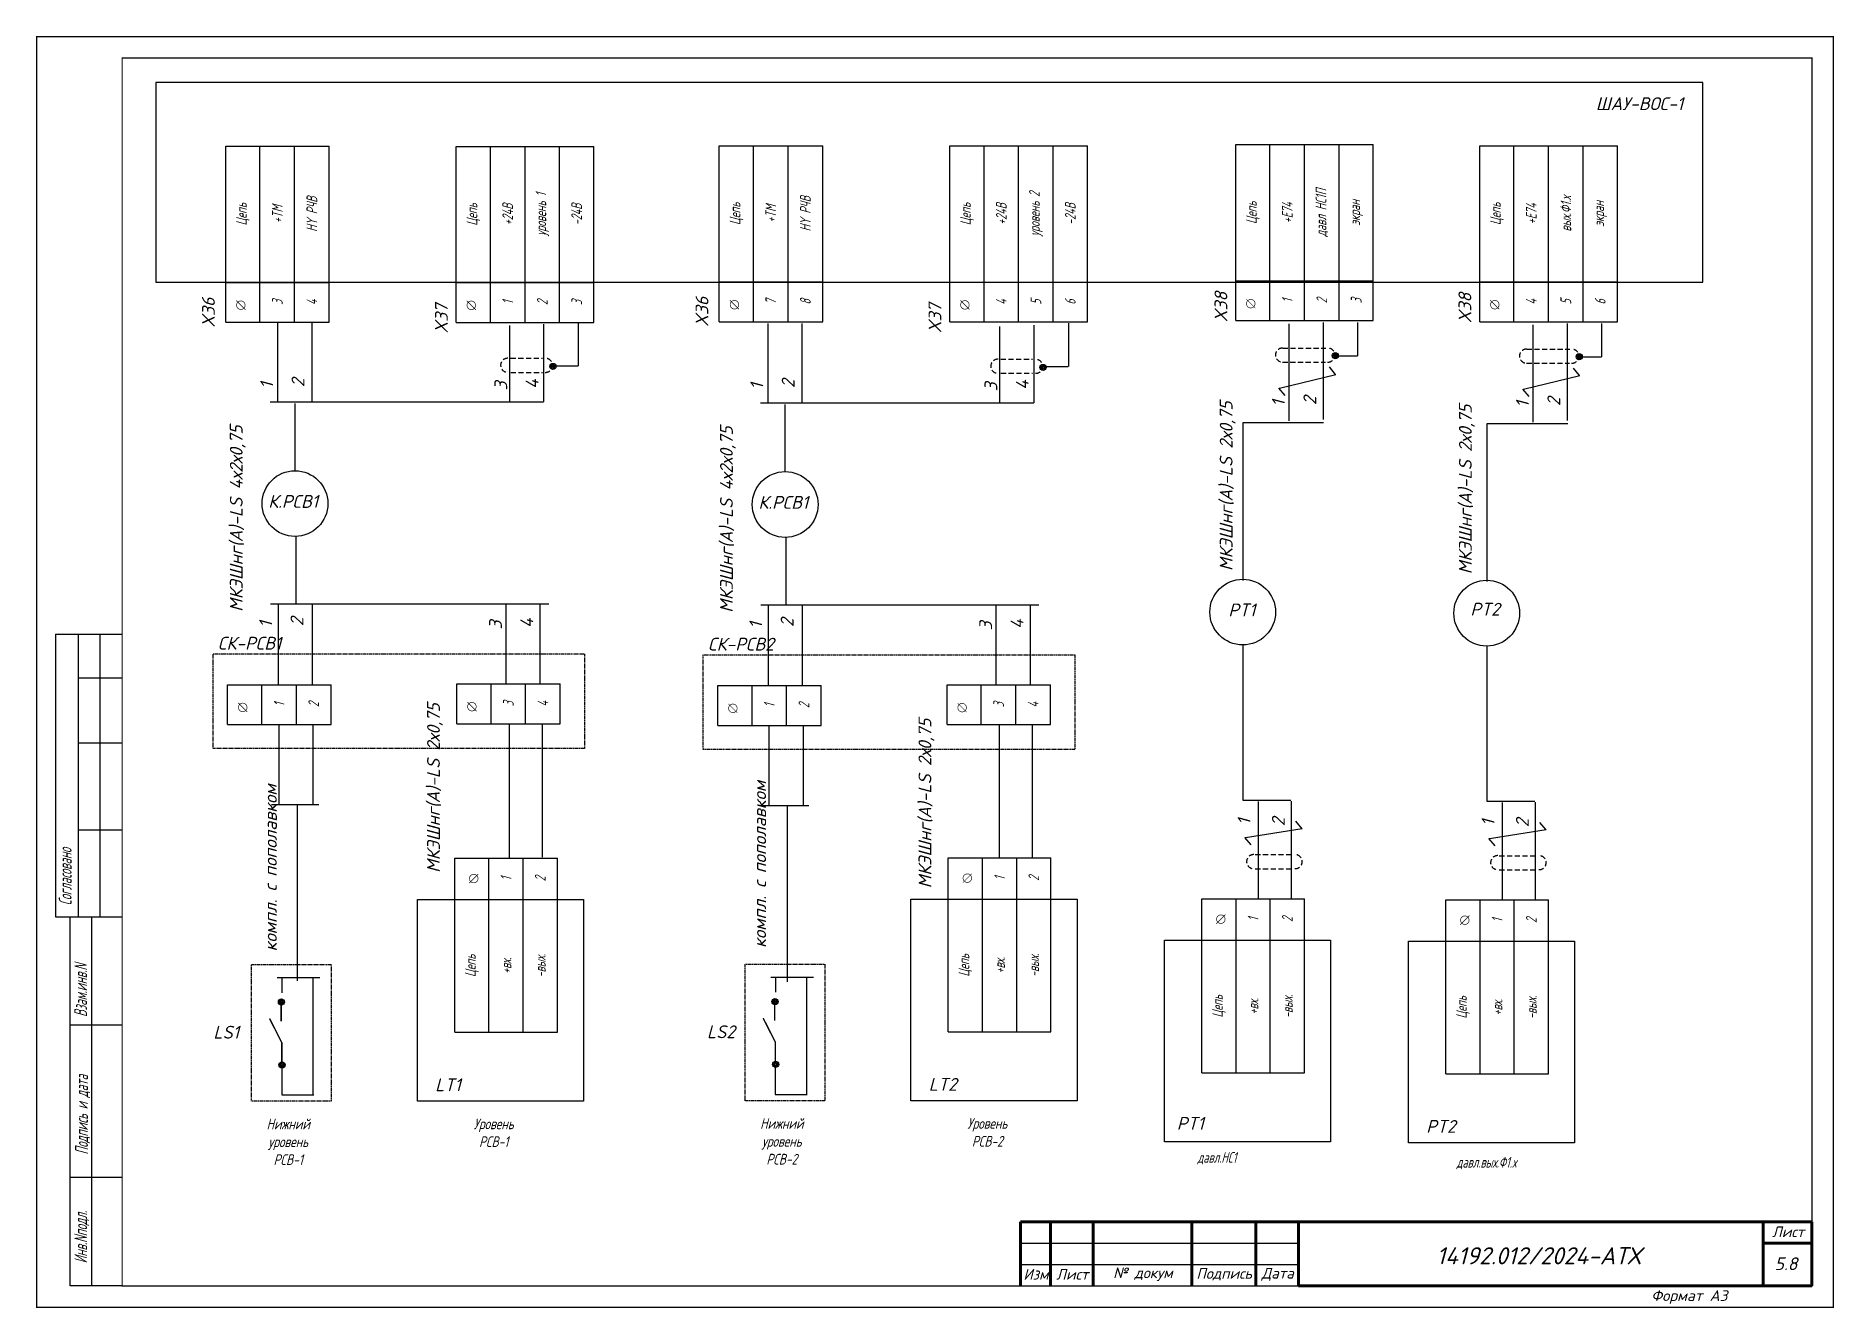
# Model space of a CAD drawing. Header units: millimetres. Extents: x 125 to 10524, y 7125 to 13164.
# Drawn here: x 6534.5 to 6954.8, y 9590.1 to 9887.4 of the extents above; entities that cross this region are included whole.
import ezdxf
from ezdxf.enums import TextEntityAlignment as Align

# ---------------------------------------------------------------- set-up
doc = ezdxf.new("R2010")
doc.units = ezdxf.units.MM
doc.header["$LTSCALE"] = 4
doc.set_wipeout_variables(frame=1)
for name, pattern in [('ACAD_ISO02W100', [15, 12, -3]), ('DASHED', [0.75, 0.5, -0.25]), ('SolidLine', [0])]:
    doc.linetypes.add(name, pattern=pattern)
for name, color, linetype, lineweight in [('RAMKA', 7, 'Continuous', 25), ('SHTAMP', 7, 'SolidLine', 25), ('Основеая', 5, 'Continuous', 60)]:
    doc.layers.add(name, color=color, linetype=linetype, lineweight=lineweight)
for name, color, linetype in [('SYMS', 7, 'Continuous'), ('Вспомогательная', 1, 'Continuous'), ('Текст', 2, 'Continuous')]:
    doc.layers.add(name, color=color, linetype=linetype)
doc.styles.add('COTES', font='cs_gost2304.shx', dxfattribs={"width": 0.75, "oblique": 15})
doc.styles.add('ISOCPEUR', font='isocpeui.ttf')
doc.styles.add('Simplex00.10.00', font='simplex.shx')
doc.styles.add('Simplex25.085.15', font='', dxfattribs={"width": 0.85, "oblique": 15, "height": 2.5})
doc.styles.add('ГОСТ', font='isocpeur.ttf', dxfattribs={"oblique": 15})
doc.styles.get('Simplex25.085.15').set_extended_font_data('GOST type A')

msp = doc.modelspace()

# ---------------------------------------------------------------- texts
at = {"style": 'Simplex25.085.15', "oblique": 15, "width": 0.85}
for s, p in [('давл.НС1', (6806.05, 9624.04)), ('давл.вых.Ф1.x', (6866.61, 9622.92))]:
    msp.add_text(s, height=2.5, dxfattribs=at).set_placement(p)
at = {"layer": 'RAMKA', "style": 'COTES', "oblique": 15, "width": 0.75}
for s, p in [('Согласовано', (6542.89, 9684.2)), ('Взам.инв.N', (6546.48, 9658.12)), ('Подпись и дата', (6546.71, 9625.95)), ('Инв.Nподл.', (6546.51, 9600.53))]:
    msp.add_text(s, height=3, rotation=90, dxfattribs=at).set_placement(p)
at = {"layer": 'SHTAMP', "color": 0, "style": 'ISOCPEUR'}
msp.add_text('14192.012/2024-АТХ', height=4, dxfattribs=at).set_placement((6885.78, 9600.31), align=Align.CENTER)
at = {"layer": 'SYMS', "linetype": 'Continuous', "ltscale": 0.2, "style": 'ГОСТ', "oblique": 15}
for s, p in [('ШАУ-ВОС-1', (6899.15, 9870.07)), ('К.РСВ1', (6588.83, 9777.11)), ('К.РСВ1', (6703.41, 9776.89)), ('PT1', (6813.27, 9751.75)), ('PT2', (6869.84, 9751.92)), ('СК-РСВ1', (6577.06, 9743.97)), ('СК-РСВ2', (6691.64, 9743.75)), ('LS1', (6576.01, 9653.06)), ('LS2', (6691.38, 9653.16)), ('LT1', (6627.85, 9640.77)), ('LT2', (6743.22, 9640.87)), ('PT1', (6801.22, 9631.76)), ('PT2', (6859.52, 9631.05))]:
    msp.add_text(s, height=3, dxfattribs=at).set_placement(p)
for s, p in [('X36', (6691.72, 9819.44)), ('X38', (6813.03, 9820.52)), ('X38', (6870.06, 9820.28)), ('X36', (6576.36, 9819.24)), ('X37', (6630.82, 9817.86)), ('X37', (6746.19, 9817.96)), ('1', (6589.97, 9804.96)), ('2', (6597.29, 9805.33)), ('3', (6644.7, 9804.55)), ('4', (6652.02, 9804.92)), ('1', (6704.55, 9804.74)), ('2', (6711.87, 9805.11)), ('3', (6759.27, 9804.33)), ('4', (6766.59, 9804.7)), ('МКЭШнг(А)-LS 2х0,75', (6814.25, 9762.35)), ('1', (6826.49, 9800.77)), ('2', (6833.81, 9801.15)), ('МКЭШнг(А)-LS 2х0,75', (6870.16, 9761.59)), ('1', (6883.52, 9800.53)), ('2', (6890.84, 9800.9)), ('МКЭШнг(А)-LS 4х2х0,75', (6582.86, 9752.81)), ('МКЭШнг(А)-LS 4х2х0,75', (6697.44, 9752.59)), ('1', (6589.73, 9749.11)), ('2', (6597.05, 9749.48)), ('3', (6643.46, 9748.67)), ('4', (6650.78, 9749.05)), ('2', (6711.62, 9749.26)), ('3', (6758.04, 9748.46)), ('4', (6765.36, 9748.83)), ('1', (6704.31, 9748.89)), ('МКЭШнг(А)-LS 2х0,75', (6628.96, 9691.8)), ('МКЭШнг(А)-LS 2х0,75', (6743.84, 9688.19)), ('компл. с пополавком', (6705.22, 9674.27)), ('компл. с пополавком', (6590.85, 9673.45)), ('1', (6818.45, 9702.97)), ('2', (6826.45, 9702.69)), ('2', (6883.48, 9702.45)), ('1', (6875.49, 9702.73))]:
    msp.add_text(s, height=3, rotation=90, dxfattribs=at).set_placement(p)
at = {"layer": 'SYMS', "color": 7, "linetype": 'Continuous', "ltscale": 0.2, "style": 'ГОСТ', "oblique": 15}
msp.add_text('5.8', height=3, dxfattribs=at).set_placement((6940.94, 9598.95))
at = {"layer": 'SYMS', "linetype": 'Continuous', "char_height": 2.5, "width": 16.2192, "attachment_point": 2}
for s, insert in [('{\\Fsimplex|c204;\\Q15;\\W0.75;\\C0;Нижний уровень РСВ-1}', (6593.51, 9634.37)), ('{\\Fsimplex|c204;\\Q15;\\W0.75;\\C0;Уровень\\PРСВ-1}', (6641.54, 9634.39)), ('{\\Fsimplex|c204;\\Q15;\\W0.75;\\C0;Нижний уровень РСВ-2}', (6708.88, 9634.47)), ('{\\Fsimplex|c204;\\Q15;\\W0.75;\\C0;Уровень\\PРСВ-2}', (6756.92, 9634.49))]:
    msp.add_mtext(s, dxfattribs=dict(at, insert=insert))
at = {"layer": 'Текст', "color": 7, "char_height": 2.5, "style": 'ГОСТ'}
for s, insert, width, attachment_point in [('{\\fISOCPEUR|b0|i0|c204|p34;Лист}', (6947.87, 9607.91), 11.4585, 6), ('{\\fISOCPEUR|b0|i0|c204|p34;Изм}', (6768.29, 9597.98), 7, 5), ('{\\fISOCPEUR|b0|i0|c204|p34;Лист}', (6776.79, 9597.98), 10, 5), ('{\\fISOCPEUR|b0|i0|c204|p34;№ докум}', (6793.29, 9597.98), 23, 5), ('{\\fISOCPEUR|b0|i0|c204|p34;Подпись}', (6812.29, 9597.98), 15, 5), ('{\\fISOCPEUR|b0|i0|c204|p34;Дата}', (6824.79, 9597.98), 10, 5)]:
    msp.add_mtext(s, dxfattribs=dict(at, insert=insert, width=width, attachment_point=attachment_point))

# ---------------------------------------------------------------- blocks, each defined once
blk = doc.blocks.new('*T262')
at = {"color": 0, "linetype": 'ByBlock', "lineweight": -2, "transparency": 16777216}
for p, q in [((0, 0), (0, 41.14)), ((0, 41.14), (32.16, 41.14)), ((8, 0), (8, 41.14)), ((16.08, 0), (16.08, 41.14)), ((24.16, 0), (24.16, 41.14)), ((32.16, 0), (32.16, 41.14)), ((0, 9.29), (32.16, 9.29))]:
    blk.add_line(p, q, dxfattribs=at)
at = {"color": 0, "lineweight": -2, "transparency": 16777216}
blk.add_line((0, 0), (32.16, 0), dxfattribs=at)
at = {"color": 0, "linetype": 'Continuous', "lineweight": -2, "transparency": 16777216, "char_height": 2.5, "attachment_point": 5, "rotation": 90, "style": 'Simplex25.085.15'}
for s, insert, width in [('давл НС1П', (20.12, 25.21), 28.8496), ('Цепь', (4, 25.21), 28.8496), ('+Е74', (12.04, 25.21), 28.8496), ('экран', (28.16, 25.21), 28.8496), ('1', (12.04, 4.64), 6.286), ('2', (20.12, 4.64), 6.286), ('3', (28.16, 4.64), 6.286)]:
    blk.add_mtext(s, dxfattribs=dict(at, insert=insert, width=width))
blk = doc.blocks.new('Клеммное соединение')
at = {"linetype": 'Continuous'}
blk.add_wipeout([(0, -1), (-0.44, -0.9), (-0.6, -0.8), (-0.71, -0.7), (-0.8, -0.6), (-0.87, -0.5), (-0.92, -0.4), (-0.95, -0.3), (-0.98, -0.2), (-0.99, -0.1), (-0.99, 0), (-0.99, 0.1), (-0.98, 0.2), (-0.95, 0.3), (-0.92, 0.4), (-0.87, 0.5), (-0.8, 0.6), (-0.71, 0.7), (-0.6, 0.8), (-0.44, 0.9), (0, 1), (0.44, 0.9), (0.6, 0.8), (0.71, 0.7), (0.8, 0.6), (0.87, 0.5), (0.92, 0.4), (0.95, 0.3), (0.98, 0.2), (0.99, 0.1), (1, 0), (0.99, -0.1), (0.98, -0.2), (0.95, -0.3), (0.92, -0.4), (0.87, -0.5), (0.8, -0.6), (0.71, -0.7), (0.6, -0.8), (0.44, -0.9)], dxfattribs=at)
at = {"color": 0, "linetype": 'Continuous', "lineweight": -2, "const_width": 0.15}
blk.add_lwpolyline([(-1.06, -1.06), (1.06, 1.06)], dxfattribs=at)
blk.add_lwpolyline([(-1, 0, 1), (1, 0, 1)], format="xyb", close=True, dxfattribs=at)
blk = doc.blocks.new('*T263')
at = {"color": 0, "linetype": 'ByBlock', "lineweight": -2, "transparency": 16777216}
for p, q in [((0, 0), (0, 40.67)), ((0, 40.67), (24, 40.67)), ((8, 0), (8, 40.67)), ((16, 0), (16, 40.67)), ((24, 0), (24, 40.67)), ((0, 31), (24, 31)), ((8, 0), (24, 0))]:
    blk.add_line(p, q, dxfattribs=at)
at = {"color": 0, "lineweight": -2, "transparency": 16777216}
blk.add_line((0, 0), (8, 0), dxfattribs=at)
at = {"color": 0, "linetype": 'Continuous', "lineweight": -2, "transparency": 16777216, "char_height": 2.5, "attachment_point": 5, "rotation": 90, "style": 'Simplex25.085.15'}
for s, insert, width in [('1', (12, 35.83), 6.6745), ('2', (20, 35.83), 6.6745), ('Цепь', (4, 15.5), 27.9958), ('+вх.', (12, 15.5), 27.9958), ('-вых.', (20, 15.5), 27.9958)]:
    blk.add_mtext(s, dxfattribs=dict(at, insert=insert, width=width))
blk = doc.blocks.new('WDDOT')
for radius in [0.72, 0.449, 0.223]:
    blk.add_circle((0, 0), radius)
blk = doc.blocks.new('*T264')
at = {"color": 0, "linetype": 'ByBlock', "lineweight": -2, "transparency": 16777216}
for p, q in [((0, 0), (0, 41.14)), ((0, 41.14), (32.16, 41.14)), ((8, 0), (8, 41.14)), ((16.08, 0), (16.08, 41.14)), ((24.16, 0), (24.16, 41.14)), ((32.16, 0), (32.16, 41.14)), ((0, 9.29), (32.16, 9.29))]:
    blk.add_line(p, q, dxfattribs=at)
at = {"color": 0, "lineweight": -2, "transparency": 16777216}
blk.add_line((0, 0), (32.16, 0), dxfattribs=at)
at = {"color": 0, "linetype": 'Continuous', "lineweight": -2, "transparency": 16777216, "char_height": 2.5, "attachment_point": 5, "rotation": 90, "style": 'Simplex25.085.15'}
for s, insert, width in [('вых.Ф1.х', (20.12, 25.21), 28.8496), ('Цепь', (4, 25.21), 28.8496), ('+Е74', (12.04, 25.21), 28.8496), ('экран', (28.16, 25.21), 28.8496), ('4', (12.04, 4.64), 6.286), ('5', (20.12, 4.64), 6.286), ('6', (28.16, 4.64), 6.286)]:
    blk.add_mtext(s, dxfattribs=dict(at, insert=insert, width=width))
blk = doc.blocks.new('*T265')
at = {"color": 0, "linetype": 'ByBlock', "lineweight": -2, "transparency": 16777216}
for p, q in [((0, 0), (0, 40.67)), ((0, 40.67), (24, 40.67)), ((8, 0), (8, 40.67)), ((16, 0), (16, 40.67)), ((24, 0), (24, 40.67)), ((0, 31), (24, 31)), ((8, 0), (24, 0))]:
    blk.add_line(p, q, dxfattribs=at)
at = {"color": 0, "lineweight": -2, "transparency": 16777216}
blk.add_line((0, 0), (8, 0), dxfattribs=at)
at = {"color": 0, "linetype": 'Continuous', "lineweight": -2, "transparency": 16777216, "char_height": 2.5, "attachment_point": 5, "rotation": 90, "style": 'Simplex25.085.15'}
for s, insert, width in [('1', (12, 35.83), 6.6745), ('2', (20, 35.83), 6.6745), ('Цепь', (4, 15.5), 27.9958), ('+вх.', (12, 15.5), 27.9958), ('-вых.', (20, 15.5), 27.9958)]:
    blk.add_mtext(s, dxfattribs=dict(at, insert=insert, width=width))
blk = doc.blocks.new('Формат А3')
at = {"color": 0, "linetype": 'Continuous', "const_width": 0.3}
for points in [[(-420, 297), (0, 297), (0, 0), (-420, 0)], [(-400, 5), (-400, 292), (-5, 292), (-5, 5)]]:
    blk.add_lwpolyline(points, close=True, dxfattribs=at)
at = {"color": 0, "linetype": 'Continuous', "style": 'Simplex00.10.00', "oblique": 15}
blk.add_text('Формат А3', height=2.5, dxfattribs=at).set_placement((-33.67, 2.75), align=Align.MIDDLE_CENTER)
blk = doc.blocks.new('*T286')
at = {"color": 0, "linetype": 'ByBlock', "lineweight": -2, "transparency": 16777216}
for p, q in [((0, 0), (0, 41.14)), ((0, 41.14), (32.16, 41.14)), ((8, 0), (8, 41.14)), ((16.08, 0), (16.08, 41.14)), ((24.16, 0), (24.16, 41.14)), ((32.16, 0), (32.16, 41.14)), ((0, 9.29), (32.16, 9.29))]:
    blk.add_line(p, q, dxfattribs=at)
at = {"color": 0, "lineweight": -2, "transparency": 16777216}
blk.add_line((0, 0), (32.16, 0), dxfattribs=at)
at = {"color": 0, "linetype": 'Continuous', "lineweight": -2, "transparency": 16777216, "char_height": 2.5, "attachment_point": 5, "rotation": 90, "style": 'Simplex25.085.15'}
for s, insert, width in [('уровень 2', (20.12, 25.21), 28.8496), ('Цепь', (4, 25.21), 28.8496), ('+24В', (12.04, 25.21), 28.8496), ('-24В', (28.16, 25.21), 28.8496), ('4', (12.04, 4.64), 6.286), ('5', (20.12, 4.64), 6.286), ('6', (28.16, 4.64), 6.286)]:
    blk.add_mtext(s, dxfattribs=dict(at, insert=insert, width=width))
blk = doc.blocks.new('*T287')
at = {"color": 0, "linetype": 'ByBlock', "lineweight": -2, "transparency": 16777216}
for p, q in [((0, 0), (0, 40.67)), ((0, 40.67), (24, 40.67)), ((8, 0), (8, 40.67)), ((16, 0), (16, 40.67)), ((24, 0), (24, 40.67)), ((0, 31), (24, 31)), ((8, 0), (24, 0))]:
    blk.add_line(p, q, dxfattribs=at)
at = {"color": 0, "lineweight": -2, "transparency": 16777216}
blk.add_line((0, 0), (8, 0), dxfattribs=at)
at = {"color": 0, "linetype": 'Continuous', "lineweight": -2, "transparency": 16777216, "char_height": 2.5, "attachment_point": 5, "rotation": 90, "style": 'Simplex25.085.15'}
for s, insert, width in [('1', (12, 35.83), 6.6745), ('2', (20, 35.83), 6.6745), ('Цепь', (4, 15.5), 27.9958), ('+вх.', (12, 15.5), 27.9958), ('-вых.', (20, 15.5), 27.9958)]:
    blk.add_mtext(s, dxfattribs=dict(at, insert=insert, width=width))
blk = doc.blocks.new('*T288')
at = {"color": 0, "linetype": 'ByBlock', "lineweight": -2, "transparency": 16777216}
for p, q in [((0, 0), (0, 41.14)), ((0, 41.14), (24.16, 41.14)), ((8, 0), (8, 41.14)), ((16.08, 0), (16.08, 41.14)), ((24.16, 0), (24.16, 41.14)), ((0, 9.29), (24.16, 9.29))]:
    blk.add_line(p, q, dxfattribs=at)
at = {"color": 0, "lineweight": -2, "transparency": 16777216}
blk.add_line((0, 0), (24.16, 0), dxfattribs=at)
at = {"color": 0, "linetype": 'Continuous', "lineweight": -2, "transparency": 16777216, "char_height": 2.5, "attachment_point": 5, "rotation": 90, "style": 'Simplex25.085.15'}
for s, insert, width in [('НY PЧВ', (20.12, 25.21), 28.8496), ('Цепь', (4, 25.21), 28.8496), ('+TM', (12.04, 25.21), 28.8496), ('7', (12.04, 4.64), 6.286), ('8', (20.12, 4.64), 6.286)]:
    blk.add_mtext(s, dxfattribs=dict(at, insert=insert, width=width))
blk = doc.blocks.new('*T289')
at = {"color": 0, "linetype": 'ByBlock', "lineweight": -2, "transparency": 16777216}
for p, q in [((0, 0), (0, 41.14)), ((0, 41.14), (32.16, 41.14)), ((8, 0), (8, 41.14)), ((16.08, 0), (16.08, 41.14)), ((24.16, 0), (24.16, 41.14)), ((32.16, 0), (32.16, 41.14)), ((0, 9.29), (32.16, 9.29))]:
    blk.add_line(p, q, dxfattribs=at)
at = {"color": 0, "lineweight": -2, "transparency": 16777216}
blk.add_line((0, 0), (32.16, 0), dxfattribs=at)
at = {"color": 0, "linetype": 'Continuous', "lineweight": -2, "transparency": 16777216, "char_height": 2.5, "attachment_point": 5, "rotation": 90, "style": 'Simplex25.085.15'}
for s, insert, width in [('уровень 1', (20.12, 25.21), 28.8496), ('Цепь', (4, 25.21), 28.8496), ('+24В', (12.04, 25.21), 28.8496), ('-24В', (28.16, 25.21), 28.8496), ('1', (12.04, 4.64), 6.286), ('2', (20.12, 4.64), 6.286), ('3', (28.16, 4.64), 6.286)]:
    blk.add_mtext(s, dxfattribs=dict(at, insert=insert, width=width))
blk = doc.blocks.new('*T290')
at = {"color": 0, "linetype": 'ByBlock', "lineweight": -2, "transparency": 16777216}
for p, q in [((0, 0), (0, 40.67)), ((0, 40.67), (24, 40.67)), ((8, 0), (8, 40.67)), ((16, 0), (16, 40.67)), ((24, 0), (24, 40.67)), ((0, 31), (24, 31)), ((8, 0), (24, 0))]:
    blk.add_line(p, q, dxfattribs=at)
at = {"color": 0, "lineweight": -2, "transparency": 16777216}
blk.add_line((0, 0), (8, 0), dxfattribs=at)
at = {"color": 0, "linetype": 'Continuous', "lineweight": -2, "transparency": 16777216, "char_height": 2.5, "attachment_point": 5, "rotation": 90, "style": 'Simplex25.085.15'}
for s, insert, width in [('1', (12, 35.83), 6.6745), ('2', (20, 35.83), 6.6745), ('Цепь', (4, 15.5), 27.9958), ('+вх.', (12, 15.5), 27.9958), ('-вых.', (20, 15.5), 27.9958)]:
    blk.add_mtext(s, dxfattribs=dict(at, insert=insert, width=width))
blk = doc.blocks.new('*T291')
at = {"color": 0, "linetype": 'ByBlock', "lineweight": -2, "transparency": 16777216}
for p, q in [((0, 0), (0, 41.14)), ((0, 41.14), (24.16, 41.14)), ((8, 0), (8, 41.14)), ((16.08, 0), (16.08, 41.14)), ((24.16, 0), (24.16, 41.14)), ((0, 9.29), (24.16, 9.29))]:
    blk.add_line(p, q, dxfattribs=at)
at = {"color": 0, "lineweight": -2, "transparency": 16777216}
blk.add_line((0, 0), (24.16, 0), dxfattribs=at)
at = {"color": 0, "linetype": 'Continuous', "lineweight": -2, "transparency": 16777216, "char_height": 2.5, "attachment_point": 5, "rotation": 90, "style": 'Simplex25.085.15'}
for s, insert, width in [('НY PЧВ', (20.12, 25.21), 28.8496), ('Цепь', (4, 25.21), 28.8496), ('+TM', (12.04, 25.21), 28.8496), ('3', (12.04, 4.64), 6.286), ('4', (20.12, 4.64), 6.286)]:
    blk.add_mtext(s, dxfattribs=dict(at, insert=insert, width=width))
blk = doc.blocks.new('*T285')
at = {"color": 0, "linetype": 'ByBlock', "lineweight": -2, "transparency": 16777216}
for p, q in [((0, 0), (0, 9.29)), ((0, 9.29), (24.16, 9.29)), ((8, 0), (8, 9.29)), ((16.08, 0), (16.08, 9.29)), ((24.16, 0), (24.16, 9.29))]:
    blk.add_line(p, q, dxfattribs=at)
at = {"color": 0, "lineweight": -2, "transparency": 16777216}
blk.add_line((0, 0), (24.16, 0), dxfattribs=at)
at = {"color": 0, "linetype": 'Continuous', "lineweight": -2, "transparency": 16777216, "char_height": 2.5, "width": 6.286, "attachment_point": 5, "rotation": 90, "style": 'Simplex25.085.15'}
for s, insert in [('1', (12.04, 4.64)), ('2', (20.12, 4.64))]:
    blk.add_mtext(s, dxfattribs=dict(at, insert=insert))
blk = doc.blocks.new('*T418')
at = {"color": 0, "linetype": 'ByBlock', "lineweight": -2, "transparency": 16777216}
for p, q in [((0, 0), (0, 9.29)), ((0, 9.29), (24.16, 9.29)), ((8, 0), (8, 9.29)), ((16.08, 0), (16.08, 9.29)), ((24.16, 0), (24.16, 9.29))]:
    blk.add_line(p, q, dxfattribs=at)
at = {"color": 0, "lineweight": -2, "transparency": 16777216}
blk.add_line((0, 0), (24.16, 0), dxfattribs=at)
at = {"color": 0, "linetype": 'Continuous', "lineweight": -2, "transparency": 16777216, "char_height": 2.5, "width": 6.286, "attachment_point": 5, "rotation": 90, "style": 'Simplex25.085.15'}
for s, insert in [('3', (12.04, 4.64)), ('4', (20.12, 4.64))]:
    blk.add_mtext(s, dxfattribs=dict(at, insert=insert))
blk = doc.blocks.new('*T419')
at = {"color": 0, "linetype": 'ByBlock', "lineweight": -2, "transparency": 16777216}
for p, q in [((0, 0), (0, 9.29)), ((0, 9.29), (24.16, 9.29)), ((8, 0), (8, 9.29)), ((16.08, 0), (16.08, 9.29)), ((24.16, 0), (24.16, 9.29))]:
    blk.add_line(p, q, dxfattribs=at)
at = {"color": 0, "lineweight": -2, "transparency": 16777216}
blk.add_line((0, 0), (24.16, 0), dxfattribs=at)
at = {"color": 0, "linetype": 'Continuous', "lineweight": -2, "transparency": 16777216, "char_height": 2.5, "width": 6.286, "attachment_point": 5, "rotation": 90, "style": 'Simplex25.085.15'}
for s, insert in [('1', (12.04, 4.64)), ('2', (20.12, 4.64))]:
    blk.add_mtext(s, dxfattribs=dict(at, insert=insert))
blk = doc.blocks.new('*T420')
at = {"color": 0, "linetype": 'ByBlock', "lineweight": -2, "transparency": 16777216}
for p, q in [((0, 0), (0, 9.29)), ((0, 9.29), (24.16, 9.29)), ((8, 0), (8, 9.29)), ((16.08, 0), (16.08, 9.29)), ((24.16, 0), (24.16, 9.29))]:
    blk.add_line(p, q, dxfattribs=at)
at = {"color": 0, "lineweight": -2, "transparency": 16777216}
blk.add_line((0, 0), (24.16, 0), dxfattribs=at)
at = {"color": 0, "linetype": 'Continuous', "lineweight": -2, "transparency": 16777216, "char_height": 2.5, "width": 6.286, "attachment_point": 5, "rotation": 90, "style": 'Simplex25.085.15'}
for s, insert in [('3', (12.04, 4.64)), ('4', (20.12, 4.64))]:
    blk.add_mtext(s, dxfattribs=dict(at, insert=insert))

# ---------------------------------------------------------------- linework, layer by layer
at = {"linetype": 'DASHED', "ltscale": 0.6}
for p, q in [((6825.99, 9814.46), (6836.05, 9814.46)), ((6883.02, 9814.22), (6893.09, 9814.22)), ((6645.49, 9812.06), (6652.92, 9812.06)), ((6760.07, 9811.84), (6767.5, 9811.84)), ((6825.93, 9811.17), (6835.99, 9811.17)), ((6882.97, 9810.93), (6893.02, 9810.93)), ((6645.53, 9808.78), (6652.92, 9808.78)), ((6760.11, 9808.56), (6767.5, 9808.56)), ((6819.56, 9696.06), (6828.27, 9696.06)), ((6819.56, 9692.76), (6828.39, 9692.76)), ((6876.6, 9695.82), (6885.3, 9695.82)), ((6876.6, 9692.51), (6885.43, 9692.51))]:
    msp.add_line(p, q, dxfattribs=at)
at = {"linetype": 'Continuous', "ltscale": 0.6}
for p, q in [((6655.38, 9810.33), (6661.26, 9810.33)), ((6769.96, 9810.11), (6775.84, 9810.11))]:
    msp.add_line(p, q, dxfattribs=at)
at = {"ltscale": 0.6}
for p, q in [((6838.34, 9808.3), (6836.88, 9810.03)), ((6825.19, 9805.12), (6838.35, 9808.3)), ((6882.22, 9804.88), (6895.39, 9808.06)), ((6895.37, 9808.06), (6893.91, 9809.78)), ((6826.51, 9803.39), (6825.05, 9805.12)), ((6883.55, 9803.15), (6882.09, 9804.88)), ((6817.24, 9700.09), (6830.55, 9702.14)), ((6830.52, 9702.13), (6829.06, 9703.86)), ((6874.27, 9699.85), (6887.59, 9701.9)), ((6887.56, 9701.89), (6886.1, 9703.61)), ((6818.56, 9698.37), (6817.1, 9700.09)), ((6875.6, 9698.12), (6874.14, 9699.85))]:
    msp.add_line(p, q, dxfattribs=at)
at = {"linetype": 'ACAD_ISO02W100'}
for p, q in [((6838.18, 9812.67), (6843.46, 9812.67)), ((6895.21, 9812.43), (6900.5, 9812.43))]:
    msp.add_line(p, q, dxfattribs=at)
at = {"color": 0, "ltscale": 0.2}
for p, q in [((6589.31, 9801.87), (6653.21, 9801.87)), ((6703.88, 9801.65), (6767.79, 9801.65)), ((6589.39, 9754.67), (6654.41, 9754.67)), ((6703.97, 9754.45), (6768.98, 9754.45)), ((6589.59, 9707.77), (6600.63, 9707.77)), ((6704.16, 9707.55), (6715.21, 9707.55))]:
    msp.add_line(p, q, dxfattribs=at)
at = {"lineweight": 30}
for p, q in [((6539.11, 9747.56), (6554.59, 9747.56)), ((6539.11, 9747.56), (6539.11, 9681.56)), ((6544.44, 9747.56), (6544.44, 9681.56)), ((6549.51, 9747.56), (6549.51, 9681.56)), ((6544.44, 9737.41), (6554.59, 9737.41)), ((6544.44, 9722.18), (6554.59, 9722.18)), ((6544.44, 9701.87), (6554.59, 9701.87)), ((6539.11, 9681.56), (6554.59, 9681.56)), ((6542.51, 9595.25), (6542.51, 9681.56)), ((6547.58, 9595.25), (6547.58, 9681.56)), ((6554.69, 9656.17), (6542.51, 9656.17)), ((6554.69, 9620.63), (6542.51, 9620.63))]:
    msp.add_line(p, q, dxfattribs=at)
at = {"color": 0, "ltscale": 1.2}
for p, q in [((6595.57, 9707.77), (6595.57, 9666.59)), ((6710.15, 9707.55), (6710.15, 9666.37))]:
    msp.add_line(p, q, dxfattribs=at)
at = {"color": 0, "linetype": 'Continuous', "ltscale": 0.2}
for p, q in [((6592.08, 9663.79), (6592.08, 9667.18)), ((6599.36, 9640.06), (6599.36, 9667.18)), ((6707.46, 9663.89), (6707.46, 9667.28)), ((6714.73, 9640.16), (6714.73, 9667.28)), ((6591.99, 9646.78), (6591.99, 9639.91)), ((6707.37, 9646.88), (6707.37, 9640.01)), ((6591.99, 9639.91), (6599.47, 9639.91)), ((6707.37, 9640.01), (6714.85, 9640.01))]:
    msp.add_line(p, q, dxfattribs=at)
at = {"linetype": 'Continuous', "ltscale": 0.6}
msp.add_lwpolyline([(6562.57, 9829.89), (6924.17, 9829.89), (6924.17, 9876.52), (6562.57, 9876.52)], close=True, dxfattribs=at)
at = {"ltscale": 0.6}
for points in [[(6623.7, 9685.58), (6662.53, 9685.58), (6662.53, 9638.42), (6623.7, 9638.42)], [(6739.08, 9685.68), (6777.9, 9685.68), (6777.9, 9638.52), (6739.08, 9638.52)], [(6798.34, 9676.1), (6837.17, 9676.1), (6837.17, 9628.94), (6798.34, 9628.94)], [(6855.38, 9675.86), (6894.2, 9675.86), (6894.2, 9628.7), (6855.38, 9628.7)]]:
    msp.add_lwpolyline(points, close=True, dxfattribs=at)
at = {"color": 0, "linetype": 'DASHED', "ltscale": 0.02}
for points in [[(6584.95, 9638.44), (6584.95, 9670.38), (6603.55, 9670.38), (6603.55, 9638.44)], [(6700.32, 9638.54), (6700.32, 9670.48), (6718.92, 9670.48), (6718.92, 9638.54)]]:
    msp.add_lwpolyline(points, close=True, dxfattribs=at)
at = {"color": 0, "ltscale": 1.2}
for points in [[(6590.92, 9667.35), (6600.91, 9667.35)], [(6706.29, 9667.45), (6716.28, 9667.45)]]:
    msp.add_lwpolyline(points, dxfattribs=at)
at = {"color": 0, "ltscale": 0.2, "const_width": 0.33}
for points in [[(6591.86, 9657.14), (6591.86, 9661.76)], [(6707.24, 9657.24), (6707.24, 9661.86)], [(6592.02, 9647.31), (6592.01, 9652.11), (6589.15, 9657.76)], [(6707.39, 9647.41), (6707.39, 9652.21), (6704.52, 9657.86)]]:
    msp.add_lwpolyline(points, dxfattribs=at)
at = {"lineweight": 30}
msp.add_lwpolyline([(6554.69, 9595.25), (6542.51, 9595.25)], dxfattribs=at)
at = {"linetype": 'DASHED', "ltscale": 0.6}
for centre, start, end in [((6825.91, 9812.82), 87.3959, 270), ((6836.54, 9812.81), 267.3959, 90), ((6882.95, 9812.58), 87.3959, 270), ((6893.57, 9812.56), 267.3959, 90), ((6644.8, 9810.43), 87.3959, 270), ((6653.65, 9810.41), 267.3959, 90), ((6759.37, 9810.21), 87.3959, 270), ((6768.23, 9810.19), 267.3959, 90), ((6819.17, 9694.43), 87.3959, 270), ((6828.88, 9694.43), 267.3959, 90), ((6876.21, 9694.19), 87.3959, 270), ((6885.91, 9694.19), 267.3959, 90)]:
    msp.add_arc(centre, 1.64, start, end, dxfattribs=at)
at = {"layer": 'SYMS', "color": 0, "linetype": 'Continuous', "ltscale": 0.2}
for p, q in [((6591.03, 9820.45), (6591.03, 9801.9)), ((6599.01, 9820.45), (6599.01, 9801.9)), ((6705.61, 9820.23), (6705.61, 9801.68)), ((6713.59, 9820.23), (6713.59, 9801.68)), ((6595.05, 9801.52), (6595.05, 9785.84)), ((6709.63, 9801.3), (6709.63, 9785.62)), ((6595.27, 9770.31), (6595.27, 9754.63)), ((6709.84, 9770.09), (6709.84, 9754.41)), ((6591.12, 9754.47), (6591.12, 9735.92)), ((6599.09, 9754.47), (6599.09, 9735.92)), ((6644.34, 9754.51), (6644.34, 9735.95)), ((6652.32, 9754.51), (6652.32, 9735.95)), ((6705.69, 9754.25), (6705.69, 9735.7)), ((6713.67, 9754.25), (6713.67, 9735.7)), ((6758.92, 9754.29), (6758.92, 9735.73)), ((6766.9, 9754.29), (6766.9, 9735.73)), ((6591.31, 9726.34), (6591.31, 9707.79)), ((6599.29, 9726.34), (6599.29, 9707.79)), ((6705.89, 9726.12), (6705.89, 9707.57)), ((6713.87, 9726.12), (6713.87, 9707.57))]:
    msp.add_line(p, q, dxfattribs=at)
at = {"layer": 'SYMS', "linetype": 'Continuous', "ltscale": 0.2}
for p, q in [((6645.22, 9819.7), (6645.22, 9801.87)), ((6653.21, 9820.06), (6653.21, 9801.87)), ((6661.28, 9820.5), (6661.28, 9810.33)), ((6759.8, 9819.49), (6759.8, 9801.65)), ((6767.79, 9819.84), (6767.79, 9801.65)), ((6775.86, 9820.28), (6775.86, 9810.11)), ((6827.43, 9820.1), (6827.43, 9797.41)), ((6835.42, 9820.45), (6835.42, 9797.77)), ((6843.47, 9820.46), (6843.47, 9812.62)), ((6884.47, 9819.86), (6884.47, 9797.17)), ((6892.46, 9820.21), (6892.46, 9797.53)), ((6900.5, 9820.22), (6900.5, 9812.38)), ((6645.12, 9726.67), (6645.12, 9695.41)), ((6652.86, 9726.67), (6652.86, 9695.5)), ((6759.7, 9726.45), (6759.7, 9695.19)), ((6767.44, 9726.45), (6767.44, 9695.28)), ((6820.22, 9708.46), (6820.22, 9685.78)), ((6827.96, 9708.55), (6827.96, 9685.87)), ((6877.26, 9708.22), (6877.26, 9685.53)), ((6885, 9708.31), (6885, 9685.62))]:
    msp.add_line(p, q, dxfattribs=at)
at = {"layer": 'SYMS', "linetype": 'Continuous', "lineweight": 30, "ltscale": 0.2}
for points in [[(6835.54, 9796.95), (6816.67, 9796.95), (6816.67, 9760.16)], [(6892.58, 9796.71), (6873.7, 9796.71), (6873.7, 9759.92)], [(6827.88, 9708.73), (6816.74, 9708.73), (6816.74, 9745.04)], [(6884.91, 9708.48), (6873.78, 9708.48), (6873.78, 9744.8)]]:
    msp.add_lwpolyline(points, dxfattribs=at)
at = {"layer": 'SYMS', "linetype": 'Continuous', "ltscale": 0.2}
for centre in [(6595.09, 9778.11), (6709.67, 9777.89)]:
    msp.add_circle(centre, 7.68, dxfattribs=at)
at = {"layer": 'SYMS', "color": 7, "linetype": 'Continuous', "ltscale": 0.2}
for centre in [(6816.62, 9752.75), (6873.65, 9752.5)]:
    msp.add_circle(centre, 7.68, dxfattribs=at)
at = {"layer": 'Вспомогательная', "color": 7}
for p, q in [((6764.69, 9605.25), (6829.69, 9605.25)), ((6764.69, 9600.25), (6829.69, 9600.25)), ((6764.69, 9595.25), (6829.69, 9595.25))]:
    msp.add_line(p, q, dxfattribs=at)
at = {"layer": 'Основеая', "color": 7}
for p, q in [((6764.69, 9610.25), (6764.69, 9595.25)), ((6949.69, 9610.25), (6764.69, 9610.25)), ((6771.69, 9610.25), (6771.69, 9595.25)), ((6781.69, 9610.25), (6781.69, 9595.25)), ((6804.69, 9610.25), (6804.69, 9595.25)), ((6819.69, 9610.25), (6819.69, 9595.25)), ((6829.69, 9610.25), (6829.69, 9595.25)), ((6938.26, 9610.25), (6938.26, 9595.25)), ((6949.69, 9610.25), (6949.69, 9595.25)), ((6938.26, 9605.25), (6949.69, 9605.25)), ((6949.69, 9595.25), (6829.69, 9595.25))]:
    msp.add_line(p, q, dxfattribs=at)

# ---------------------------------------------------------------- block references
for name, p in [('*T291', (6578.91, 9820.51)), ('*T289', (6632.78, 9820.46)), ('*T288', (6694.28, 9820.61)), ('*T286', (6748.15, 9820.56)), ('*T262', (6814.99, 9820.86)), ('*T264', (6872.03, 9820.61)), ('*T285', (6579.35, 9726.49)), ('*T418', (6632.93, 9726.67)), ('*T419', (6693.93, 9726.27)), ('*T420', (6747.51, 9726.45)), ('*T290', (6632.42, 9654.58)), ('*T287', (6747.79, 9654.68)), ('*T263', (6807.06, 9645.1)), ('*T265', (6864.09, 9644.86))]:
    msp.add_blockref(name, p)
at = {"layer": 'SYMS', "ltscale": 0.2}
for p in [(6655.37, 9810.15), (6769.95, 9809.93), (6838.24, 9812.69), (6895.27, 9812.44)]:
    msp.add_blockref('WDDOT', p, dxfattribs=at)
at = {"layer": 'SYMS', "color": 0, "ltscale": 0.2, "rotation": 180}
for p in [(6591.92, 9661.61), (6707.29, 9661.7), (6592.06, 9646.93), (6707.43, 9647.03)]:
    msp.add_blockref('WDDOT', p, dxfattribs=at)

msp.set_redraw_order([(e.dxf.handle, doc.entitydb.next_handle()) for e in msp.query("TEXT MTEXT ATTDEF DIMENSION ARC_DIMENSION")])  # texts and dimensions are drawn at this point

# ---------------------------------------------------------------- next in the draw order: block references
for p, rotation in [((6818.51, 9824.83), 90), ((6875.55, 9824.59), 90), ((6811.51, 9680.99), 180), ((6868.55, 9680.75), 180)]:
    msp.add_blockref('Клеммное соединение', p, dxfattribs=dict(rotation=rotation))

# ---------------------------------------------------------------- next in the draw order: block references
msp.add_blockref('Формат А3', (6954.69, 9590.25))

# ---------------------------------------------------------------- next in the draw order: block references
for p, rotation in [((6582.43, 9824.49), 90), ((6636.3, 9824.44), 90), ((6697.81, 9824.59), 90), ((6751.68, 9824.54), 90), ((6636.87, 9690.47), 180), ((6752.25, 9690.57), 180)]:
    msp.add_blockref('Клеммное соединение', p, dxfattribs=dict(rotation=rotation))
at = {"color": 0, "rotation": 90}
for p in [(6582.87, 9730.47), (6697.45, 9730.25)]:
    msp.add_blockref('Клеммное соединение', p, dxfattribs=at)

# ---------------------------------------------------------------- next in the draw order: linework, layer by layer
at = {"color": 0, "linetype": 'DASHED', "lineweight": 25, "ltscale": 0.05}
for points in [[(6575.93, 9743), (6662.78, 9743), (6662.78, 9720.84), (6575.93, 9720.84)], [(6690.51, 9742.78), (6777.36, 9742.78), (6777.36, 9720.63), (6690.51, 9720.63)]]:
    msp.add_lwpolyline(points, close=True, dxfattribs=at)

# ---------------------------------------------------------------- next in the draw order: block references
at = {"color": 0, "rotation": 90}
for p in [(6636.45, 9730.64), (6751.03, 9730.42)]:
    msp.add_blockref('Клеммное соединение', p, dxfattribs=at)

doc.saveas('drawing.dxf')
